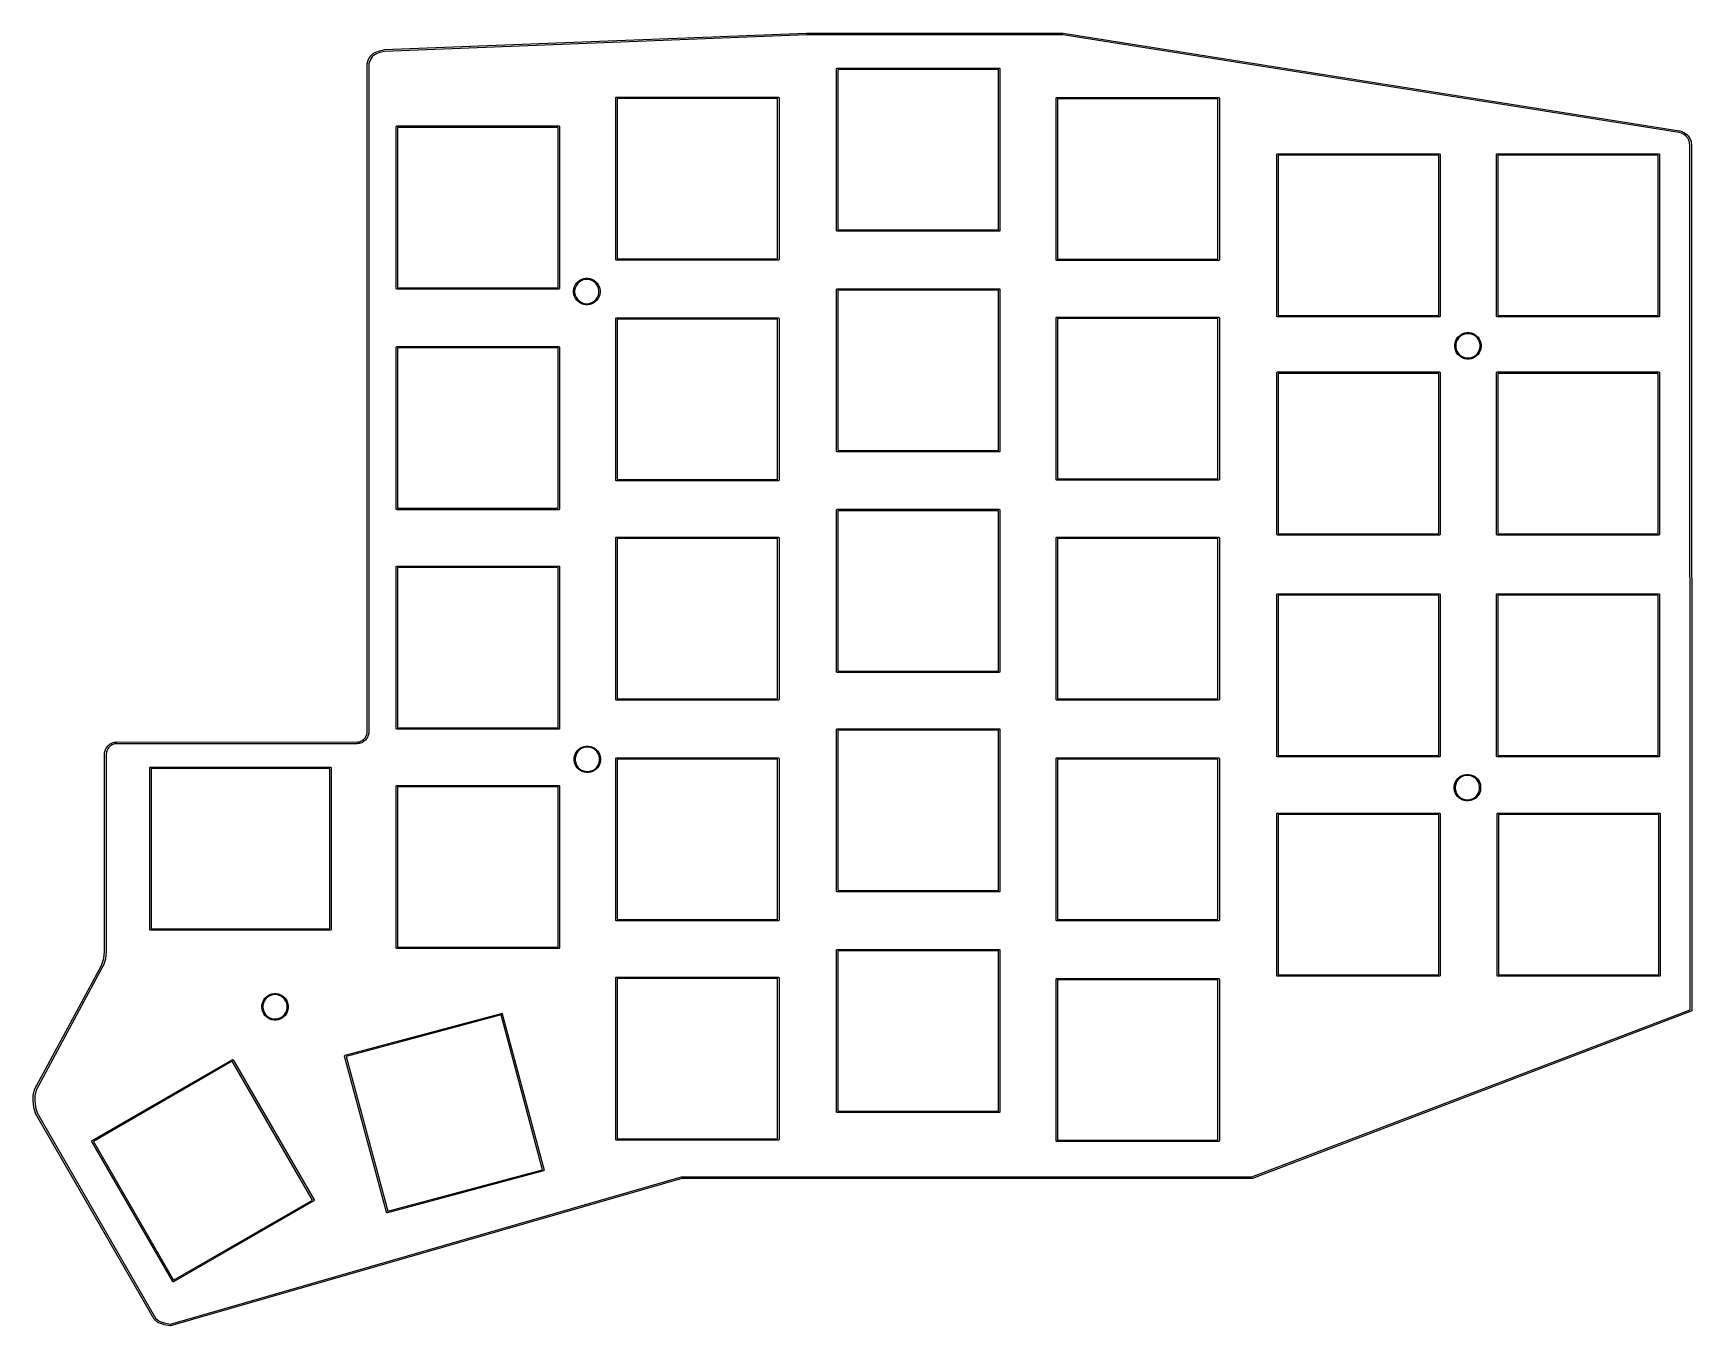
# Model space of a CAD drawing. Extents: x 82 to 226, y -147 to -35.
import ezdxf

# ---------------------------------------------------------------- set-up
doc = ezdxf.new("R2010")
doc.units = 0
doc.layers.add('BLACK', color=7, linetype='CONTINUOUS')

msp = doc.modelspace()

# ---------------------------------------------------------------- linework, layer by layer
at = {"layer": 'BLACK', "linetype": 'CONTINUOUS'}
for p, q in [((112.447073, -36.330447), (148.990008, -34.902967)), ((148.994404, -35.05291), (112.477693, -36.479365)), ((148.990008, -34.902967), (148.991475, -34.903053)), ((148.991475, -34.903053), (148.992936, -34.90291)), ((148.992936, -34.90291), (171.17, -34.90291)), ((171.164088, -35.05291), (148.994404, -35.05291)), ((224.508707, -43.517708), (171.164088, -35.05291)), ((171.17, -34.90291), (171.175873, -34.903488)), ((171.175873, -34.903488), (171.181754, -34.903837)), ((171.181754, -34.903837), (224.535677, -43.370112)), ((110.977965, -37.53412), (111.077965, -37.18912)), ((111.077965, -37.18912), (111.080303, -37.183271)), ((111.080303, -37.183271), (111.080679, -37.181371)), ((111.080679, -37.181371), (111.082213, -37.178493)), ((111.082213, -37.178493), (111.083423, -37.175467)), ((111.083423, -37.175467), (111.084632, -37.173955)), ((111.084632, -37.173955), (111.087596, -37.168397)), ((111.087596, -37.168397), (111.287596, -36.868398)), ((111.218815, -37.241985), (111.124999, -37.56565)), ((111.408286, -36.95778), (111.218815, -37.241985)), ((111.287596, -36.868398), (111.287629, -36.868356)), ((111.287629, -36.868356), (111.28764, -36.868332)), ((111.28764, -36.868332), (111.292324, -36.862624)), ((111.292324, -36.862624), (111.296912, -36.857022)), ((111.296912, -36.857022), (111.296933, -36.857007)), ((111.296933, -36.857007), (111.296967, -36.856967)), ((111.296967, -36.856967), (111.496967, -36.656967)), ((111.594427, -36.771639), (111.408286, -36.95778)), ((111.496967, -36.656967), (111.502716, -36.652248)), ((111.502716, -36.652248), (111.504016, -36.65075)), ((111.504016, -36.65075), (111.506274, -36.649328)), ((111.506274, -36.649328), (111.508333, -36.647639)), ((111.508333, -36.647639), (111.510162, -36.646881)), ((111.510162, -36.646881), (111.516459, -36.642918)), ((111.516459, -36.642918), (111.716459, -36.542918)), ((111.778775, -36.679465), (111.594427, -36.771639)), ((111.716459, -36.542918), (111.721428, -36.541016)), ((111.721428, -36.541016), (111.726283, -36.538849)), ((111.726283, -36.538849), (112.026283, -36.438849)), ((112.070977, -36.582064), (111.778775, -36.679465)), ((112.026283, -36.438849), (112.02909, -36.43821)), ((112.02909, -36.43821), (112.03181, -36.437239)), ((112.03181, -36.437239), (112.408227, -36.343134)), ((112.468191, -36.482761), (112.070977, -36.582064)), ((112.408227, -36.343134), (112.408332, -36.34303)), ((112.408332, -36.34303), (112.420522, -36.33798)), ((112.420522, -36.33798), (112.432508, -36.332458)), ((112.432508, -36.332458), (112.434527, -36.332179)), ((112.434527, -36.332179), (112.435368, -36.331831)), ((112.435368, -36.331831), (112.437049, -36.331831)), ((112.437049, -36.331831), (112.447073, -36.330447)), ((112.477693, -36.479365), (112.468191, -36.482761)), ((110.974992, -95.350944), (110.975, -37.555)), ((110.975, -37.555), (110.975465, -37.550277)), ((110.975276, -37.548575), (110.976034, -37.544499)), ((110.975465, -37.550277), (110.975276, -37.548575)), ((110.976034, -37.544499), (110.976441, -37.540368)), ((110.976441, -37.540368), (110.977097, -37.538782)), ((110.977097, -37.538782), (110.977965, -37.53412)), ((111.124999, -37.56565), (111.124992, -95.351259)), ((151.59, -38), (151.594567, -37.977039)), ((151.59, -52), (151.59, -38)), ((151.594567, -37.977039), (151.627039, -37.944567)), ((151.627039, -37.944567), (151.65, -37.94)), ((151.65, -37.94), (165.65, -37.94)), ((151.71, -38.06), (151.71, -51.94)), ((165.59, -38.06), (151.71, -38.06)), ((165.59, -51.94), (165.59, -38.06)), ((165.65, -37.94), (165.672961, -37.944567)), ((165.672961, -37.944567), (165.705433, -37.977039)), ((165.705433, -37.977039), (165.71, -38)), ((165.71, -38), (165.71, -52)), ((132.489985, -40.5), (132.494552, -40.477039)), ((132.489985, -54.5), (132.489985, -40.5)), ((132.494552, -40.477039), (132.527024, -40.444567)), ((132.527024, -40.444567), (132.549985, -40.44)), ((132.549985, -40.44), (146.549985, -40.44)), ((132.609985, -40.56), (132.609985, -54.44)), ((146.489985, -40.56), (132.609985, -40.56)), ((146.489985, -54.44), (146.489985, -40.56)), ((146.549985, -40.44), (146.572946, -40.444567)), ((146.572946, -40.444567), (146.605418, -40.477039)), ((146.605418, -40.477039), (146.609985, -40.5)), ((146.609985, -40.5), (146.609985, -54.5)), ((170.589985, -40.54), (170.594552, -40.517039)), ((170.589985, -54.54), (170.589985, -40.54)), ((170.594552, -40.517039), (170.627024, -40.484567)), ((170.627024, -40.484567), (170.649985, -40.48)), ((170.649985, -40.48), (184.649985, -40.48)), ((170.709985, -40.6), (170.709985, -54.48)), ((184.589985, -40.6), (170.709985, -40.6)), ((184.589985, -54.48), (184.589985, -40.6)), ((184.649985, -40.48), (184.672946, -40.484567)), ((184.672946, -40.484567), (184.705418, -40.517039)), ((184.705418, -40.517039), (184.709985, -40.54)), ((184.709985, -40.54), (184.709985, -54.54)), ((113.49, -43), (113.494567, -42.977039)), ((113.49, -57), (113.49, -43)), ((113.494567, -42.977039), (113.527039, -42.944567)), ((113.527039, -42.944567), (113.55, -42.94)), ((113.55, -42.94), (127.55, -42.94)), ((127.55, -42.94), (127.572961, -42.944567)), ((127.572961, -42.944567), (127.605433, -42.977039)), ((127.605433, -42.977039), (127.61, -43)), ((127.61, -43), (127.61, -57)), ((113.61, -43.06), (113.61, -56.94)), ((127.49, -43.06), (113.61, -43.06)), ((127.49, -56.94), (127.49, -43.06)), ((224.696117, -43.565688), (224.508707, -43.517708)), ((224.535677, -43.370112), (224.539059, -43.370995)), ((224.539059, -43.370995), (224.542524, -43.371528)), ((224.542524, -43.371528), (224.744194, -43.423158)), ((224.696368, -43.565834), (224.696117, -43.565688)), ((224.867025, -43.644059), (224.696368, -43.565834)), ((224.744194, -43.423158), (224.758011, -43.428183)), ((224.758011, -43.428183), (224.760854, -43.430315)), ((224.760854, -43.430315), (224.7642, -43.431515)), ((224.7642, -43.431515), (224.765617, -43.432568)), ((224.765617, -43.432568), (224.943631, -43.514166)), ((224.867643, -43.644584), (224.867025, -43.644059)), ((225.030611, -43.757483), (224.867643, -43.644584)), ((224.943631, -43.514166), (224.956332, -43.521573)), ((224.956332, -43.521573), (224.958224, -43.52361)), ((224.958224, -43.52361), (224.960663, -43.524953)), ((224.960663, -43.524953), (224.963527, -43.528531)), ((224.963527, -43.528531), (225.117813, -43.635416)), ((225.168141, -43.893346), (225.030611, -43.757483)), ((225.117813, -43.635416), (225.118466, -43.635971)), ((225.118466, -43.635971), (225.119203, -43.636403)), ((225.119203, -43.636403), (225.12325, -43.639345)), ((225.12325, -43.639345), (225.127466, -43.643093)), ((225.127466, -43.643093), (225.131859, -43.646654)), ((225.131859, -43.646654), (225.265579, -43.778752)), ((225.170009, -43.89486), (225.168141, -43.893346)), ((225.264604, -44.027654), (225.170009, -43.89486)), ((225.26903, -44.039874), (225.264604, -44.027654)), ((225.265579, -43.778752), (225.270315, -43.781339)), ((225.269063, -44.040004), (225.26903, -44.039874)), ((225.26909, -44.040041), (225.269063, -44.040004)), ((225.269125, -44.040136), (225.26909, -44.040041)), ((225.352076, -44.213781), (225.269125, -44.040136)), ((225.270315, -43.781339), (225.271728, -43.783093)), ((225.271728, -43.783093), (225.273643, -43.784291)), ((225.273643, -43.784291), (225.283306, -43.795373)), ((225.283306, -43.795373), (225.398866, -43.957598)), ((225.398245, -44.380962), (225.352076, -44.213781)), ((225.398001, -44.388558), (225.398196, -44.387121)), ((225.39818, -44.389238), (225.398001, -44.388558)), ((225.398168, -44.390754), (225.39818, -44.389238)), ((225.416664, -44.595296), (225.398168, -44.390754)), ((225.398196, -44.387121), (225.398245, -44.380962)), ((225.398866, -43.957598), (225.404827, -43.96799)), ((225.404827, -43.96799), (225.405517, -43.968916)), ((225.405517, -43.968916), (225.405641, -43.969408)), ((225.405641, -43.969408), (225.406182, -43.970351)), ((225.406182, -43.970351), (225.409291, -43.983862)), ((225.409291, -43.983862), (225.410202, -43.987467)), ((225.410202, -43.987467), (225.490875, -44.156343)), ((225.490875, -44.156343), (225.495881, -44.170167)), ((225.495881, -44.170167), (225.495936, -44.171214)), ((225.495936, -44.171214), (225.496632, -44.173734)), ((225.496632, -44.173734), (225.496759, -44.17404)), ((225.496759, -44.17404), (225.496759, -44.174192)), ((225.496759, -44.174192), (225.549344, -44.364606)), ((225.549344, -44.364606), (225.55185, -44.379094)), ((225.549994, -44.394071), (225.549465, -44.39834)), ((225.549465, -44.39834), (225.566358, -44.585147)), ((225.551912, -44.380013), (225.549994, -44.394071)), ((225.55185, -44.379094), (225.551792, -44.379558)), ((225.551792, -44.379558), (225.551912, -44.380013)), ((189.69, -45.4), (189.694567, -45.377039)), ((189.69, -59.4), (189.69, -45.4)), ((189.694567, -45.377039), (189.727039, -45.344567)), ((189.727039, -45.344567), (189.75, -45.34)), ((189.75, -45.34), (203.75, -45.34)), ((189.81, -45.46), (189.81, -59.34)), ((203.69, -45.46), (189.81, -45.46)), ((203.69, -59.34), (203.69, -45.46)), ((203.75, -45.34), (203.772961, -45.344567)), ((203.772961, -45.344567), (203.805433, -45.377039)), ((203.805433, -45.377039), (203.81, -45.4)), ((203.81, -45.4), (203.81, -59.4)), ((208.689985, -45.4), (208.694552, -45.377039)), ((208.689985, -59.4), (208.689985, -45.4)), ((208.694552, -45.377039), (208.727024, -45.344567)), ((208.727024, -45.344567), (208.749985, -45.34)), ((208.749985, -45.34), (222.749985, -45.34)), ((208.809985, -45.46), (208.809985, -59.34)), ((222.689985, -45.46), (208.809985, -45.46)), ((222.689985, -59.34), (222.689985, -45.46)), ((222.749985, -45.34), (222.772946, -45.344567)), ((222.772946, -45.344567), (222.805418, -45.377039)), ((222.805418, -45.377039), (222.809985, -45.4)), ((222.809985, -45.4), (222.809985, -59.4)), ((225.443644, -119.458352), (225.416664, -44.595296)), ((225.566358, -44.585147), (225.566331, -44.588517)), ((225.566331, -44.588517), (225.566663, -44.591875)), ((225.566663, -44.591875), (225.593663, -119.509973)), ((151.594567, -52.022961), (151.59, -52)), ((151.627039, -52.055433), (151.594567, -52.022961)), ((151.65, -52.06), (151.627039, -52.055433)), ((165.65, -52.06), (151.65, -52.06)), ((151.71, -51.94), (165.59, -51.94)), ((165.672961, -52.055433), (165.65, -52.06)), ((165.705433, -52.022961), (165.672961, -52.055433)), ((165.71, -52), (165.705433, -52.022961)), ((132.494552, -54.522961), (132.489985, -54.5)), ((132.527024, -54.555433), (132.494552, -54.522961)), ((132.609985, -54.44), (146.489985, -54.44)), ((146.605418, -54.522961), (146.572946, -54.555433)), ((146.609985, -54.5), (146.605418, -54.522961)), ((170.709985, -54.48), (184.589985, -54.48)), ((132.549985, -54.56), (132.527024, -54.555433)), ((146.549985, -54.56), (132.549985, -54.56)), ((146.572946, -54.555433), (146.549985, -54.56)), ((170.594552, -54.562961), (170.589985, -54.54)), ((170.627024, -54.595433), (170.594552, -54.562961)), ((170.649985, -54.6), (170.627024, -54.595433)), ((184.649985, -54.6), (170.649985, -54.6)), ((184.672946, -54.595433), (184.649985, -54.6)), ((184.705418, -54.562961), (184.672946, -54.595433)), ((184.709985, -54.54), (184.705418, -54.562961)), ((113.494567, -57.022961), (113.49, -57)), ((113.527039, -57.055433), (113.494567, -57.022961)), ((113.55, -57.06), (113.527039, -57.055433)), ((127.55, -57.06), (113.55, -57.06)), ((113.61, -56.94), (127.49, -56.94)), ((127.572961, -57.055433), (127.55, -57.06)), ((127.605433, -57.022961), (127.572961, -57.055433)), ((127.61, -57), (127.605433, -57.022961)), ((128.828545, -57.184772), (128.830634, -57.171584)), ((128.828545, -57.365228), (128.828545, -57.184772)), ((128.856775, -57.543462), (128.828545, -57.365228)), ((128.830634, -57.171584), (128.856775, -57.006538)), ((128.856775, -57.006538), (128.912539, -56.834914)), ((128.912539, -56.834914), (128.994464, -56.674127)), ((128.96535, -56.968726), (128.925, -57.171584)), ((128.925, -57.171584), (128.925, -57.378416)), ((128.925, -57.378416), (128.96535, -57.581274)), ((129.044502, -56.777638), (128.96535, -56.968726)), ((128.994464, -56.674127), (129.100533, -56.528135)), ((129.159411, -56.605664), (129.044502, -56.777638)), ((129.100533, -56.528135), (129.228135, -56.400533)), ((129.305664, -56.459411), (129.159411, -56.605664)), ((129.228135, -56.400533), (129.374127, -56.294464)), ((129.477638, -56.344502), (129.305664, -56.459411)), ((129.374127, -56.294464), (129.534914, -56.212539)), ((129.668726, -56.26535), (129.477638, -56.344502)), ((129.534914, -56.212539), (129.706538, -56.156775)), ((129.871584, -56.225), (129.668726, -56.26535)), ((129.706538, -56.156775), (129.884772, -56.128545)), ((130.078416, -56.225), (129.871584, -56.225)), ((129.884772, -56.128545), (130.065228, -56.128545)), ((130.065228, -56.128545), (130.243462, -56.156775)), ((130.281274, -56.26535), (130.078416, -56.225)), ((130.243462, -56.156775), (130.415086, -56.212539)), ((130.472362, -56.344502), (130.281274, -56.26535)), ((130.415086, -56.212539), (130.575873, -56.294464)), ((130.644336, -56.459411), (130.472362, -56.344502)), ((130.575873, -56.294464), (130.721865, -56.400533)), ((130.790589, -56.605664), (130.644336, -56.459411)), ((130.721865, -56.400533), (130.849467, -56.528135)), ((130.905498, -56.777638), (130.790589, -56.605664)), ((130.849467, -56.528135), (130.955536, -56.674127)), ((130.98465, -56.968726), (130.905498, -56.777638)), ((130.955536, -56.674127), (131.037461, -56.834914)), ((131.025, -57.171584), (130.98465, -56.968726)), ((130.98465, -57.581274), (131.025, -57.378416)), ((131.025, -57.378416), (131.025, -57.171584)), ((131.037461, -56.834914), (131.093225, -57.006538)), ((131.093225, -57.006538), (131.121455, -57.184772)), ((131.121455, -57.365228), (131.093225, -57.543462)), ((131.121455, -57.184772), (131.121455, -57.365228)), ((151.589985, -57.09), (151.594552, -57.067039)), ((151.589985, -71.09), (151.589985, -57.09)), ((151.594552, -57.067039), (151.627024, -57.034567)), ((151.627024, -57.034567), (151.649985, -57.03)), ((151.649985, -57.03), (165.649985, -57.03)), ((151.709985, -57.15), (151.709985, -71.03)), ((165.589985, -57.15), (151.709985, -57.15)), ((165.589985, -71.03), (165.589985, -57.15)), ((165.649985, -57.03), (165.672946, -57.034567)), ((165.672946, -57.034567), (165.705418, -57.067039)), ((165.705418, -57.067039), (165.709985, -57.09)), ((165.709985, -57.09), (165.709985, -71.09)), ((128.912539, -57.715086), (128.856775, -57.543462)), ((128.994464, -57.875873), (128.912539, -57.715086)), ((128.96535, -57.581274), (129.044502, -57.772362)), ((129.100533, -58.021865), (128.994464, -57.875873)), ((129.044502, -57.772362), (129.159411, -57.944336)), ((129.228135, -58.149467), (129.100533, -58.021865)), ((129.159411, -57.944336), (129.305664, -58.090589)), ((129.374127, -58.255536), (129.228135, -58.149467)), ((129.305664, -58.090589), (129.477638, -58.205498)), ((129.534914, -58.337461), (129.374127, -58.255536)), ((129.477638, -58.205498), (129.668726, -58.28465)), ((129.706538, -58.393225), (129.534914, -58.337461)), ((129.668726, -58.28465), (129.871584, -58.325)), ((129.884772, -58.421455), (129.706538, -58.393225)), ((129.871584, -58.325), (130.078416, -58.325)), ((130.065228, -58.421455), (129.884772, -58.421455)), ((130.243462, -58.393225), (130.065228, -58.421455)), ((130.078416, -58.325), (130.281274, -58.28465)), ((130.415086, -58.337461), (130.243462, -58.393225)), ((130.281274, -58.28465), (130.472362, -58.205498)), ((130.575873, -58.255536), (130.415086, -58.337461)), ((130.472362, -58.205498), (130.644336, -58.090589)), ((130.721865, -58.149467), (130.575873, -58.255536)), ((130.644336, -58.090589), (130.790589, -57.944336)), ((130.849467, -58.021865), (130.721865, -58.149467)), ((130.790589, -57.944336), (130.905498, -57.772362)), ((130.955536, -57.875873), (130.849467, -58.021865)), ((130.905498, -57.772362), (130.98465, -57.581274)), ((131.037461, -57.715086), (130.955536, -57.875873)), ((131.093225, -57.543462), (131.037461, -57.715086)), ((132.489985, -59.6), (132.494552, -59.577039)), ((132.489985, -73.6), (132.489985, -59.6)), ((132.494552, -59.577039), (132.527024, -59.544567)), ((132.527024, -59.544567), (132.549985, -59.54)), ((132.549985, -59.54), (146.549985, -59.54)), ((132.609985, -59.66), (132.609985, -73.54)), ((146.489985, -59.66), (132.609985, -59.66)), ((146.489985, -73.54), (146.489985, -59.66)), ((146.549985, -59.54), (146.572946, -59.544567)), ((146.572946, -59.544567), (146.605418, -59.577039)), ((146.605418, -59.577039), (146.609985, -59.6)), ((146.609985, -59.6), (146.609985, -73.6)), ((170.589985, -59.54), (170.594552, -59.517039)), ((170.589985, -73.54), (170.589985, -59.54)), ((170.594552, -59.517039), (170.627024, -59.484567)), ((170.627024, -59.484567), (170.649985, -59.48)), ((170.649985, -59.48), (184.649985, -59.48)), ((170.709985, -59.6), (170.709985, -73.48)), ((184.589985, -59.6), (170.709985, -59.6)), ((184.589985, -73.48), (184.589985, -59.6)), ((184.649985, -59.48), (184.672946, -59.484567)), ((184.672946, -59.484567), (184.705418, -59.517039)), ((184.705418, -59.517039), (184.709985, -59.54)), ((184.709985, -59.54), (184.709985, -73.54)), ((189.694567, -59.422961), (189.69, -59.4)), ((189.727039, -59.455433), (189.694567, -59.422961)), ((189.75, -59.46), (189.727039, -59.455433)), ((203.75, -59.46), (189.75, -59.46)), ((189.81, -59.34), (203.69, -59.34)), ((203.772961, -59.455433), (203.75, -59.46)), ((203.805433, -59.422961), (203.772961, -59.455433)), ((203.81, -59.4), (203.805433, -59.422961)), ((208.694552, -59.422961), (208.689985, -59.4)), ((208.727024, -59.455433), (208.694552, -59.422961)), ((208.749985, -59.46), (208.727024, -59.455433)), ((222.749985, -59.46), (208.749985, -59.46)), ((208.809985, -59.34), (222.689985, -59.34)), ((222.772946, -59.455433), (222.749985, -59.46)), ((222.805418, -59.422961), (222.772946, -59.455433)), ((222.809985, -59.4), (222.805418, -59.422961)), ((205.080634, -61.871584), (205.106775, -61.706538)), ((205.106775, -61.706538), (205.162539, -61.534914)), ((205.162539, -61.534914), (205.244464, -61.374127)), ((205.21535, -61.668726), (205.175, -61.871584)), ((205.294502, -61.477638), (205.21535, -61.668726)), ((205.244464, -61.374127), (205.350533, -61.228135)), ((205.409411, -61.305664), (205.294502, -61.477638)), ((205.350533, -61.228135), (205.478135, -61.100533)), ((205.555664, -61.159411), (205.409411, -61.305664)), ((205.478135, -61.100533), (205.624127, -60.994464)), ((205.727638, -61.044502), (205.555664, -61.159411)), ((205.624127, -60.994464), (205.784914, -60.912539)), ((205.918726, -60.96535), (205.727638, -61.044502)), ((205.784914, -60.912539), (205.956538, -60.856775)), ((206.121584, -60.925), (205.918726, -60.96535)), ((205.956538, -60.856775), (206.134772, -60.828545)), ((206.328416, -60.925), (206.121584, -60.925)), ((206.134772, -60.828545), (206.315228, -60.828545)), ((206.315228, -60.828545), (206.493462, -60.856775)), ((206.531274, -60.96535), (206.328416, -60.925)), ((206.493462, -60.856775), (206.665086, -60.912539)), ((206.722362, -61.044502), (206.531274, -60.96535)), ((206.665086, -60.912539), (206.825873, -60.994464)), ((206.894336, -61.159411), (206.722362, -61.044502)), ((206.825873, -60.994464), (206.971865, -61.100533)), ((207.040589, -61.305664), (206.894336, -61.159411)), ((206.971865, -61.100533), (207.099467, -61.228135)), ((207.155498, -61.477638), (207.040589, -61.305664)), ((207.099467, -61.228135), (207.205536, -61.374127)), ((207.23465, -61.668726), (207.155498, -61.477638)), ((207.205536, -61.374127), (207.287461, -61.534914)), ((207.275, -61.871584), (207.23465, -61.668726)), ((207.287461, -61.534914), (207.343225, -61.706538)), ((207.343225, -61.706538), (207.371455, -61.884772)), ((113.489985, -62.1), (113.494552, -62.077039)), ((113.489985, -76.1), (113.489985, -62.1)), ((113.494552, -62.077039), (113.527024, -62.044567)), ((113.527024, -62.044567), (113.549985, -62.04)), ((113.549985, -62.04), (127.549985, -62.04)), ((113.609985, -62.16), (113.609985, -76.04)), ((127.489985, -62.16), (113.609985, -62.16)), ((127.489985, -76.04), (127.489985, -62.16)), ((127.549985, -62.04), (127.572946, -62.044567)), ((127.572946, -62.044567), (127.605418, -62.077039)), ((127.605418, -62.077039), (127.609985, -62.1)), ((127.609985, -62.1), (127.609985, -76.1)), ((205.078545, -61.884772), (205.080634, -61.871584)), ((205.078545, -62.065228), (205.078545, -61.884772)), ((205.106775, -62.243462), (205.078545, -62.065228)), ((205.162539, -62.415086), (205.106775, -62.243462)), ((205.244464, -62.575873), (205.162539, -62.415086)), ((205.175, -61.871584), (205.175, -62.078416)), ((205.175, -62.078416), (205.21535, -62.281274)), ((205.21535, -62.281274), (205.294502, -62.472362)), ((205.350533, -62.721865), (205.244464, -62.575873)), ((205.294502, -62.472362), (205.409411, -62.644336)), ((205.478135, -62.849467), (205.350533, -62.721865)), ((205.409411, -62.644336), (205.555664, -62.790589)), ((205.624127, -62.955536), (205.478135, -62.849467)), ((205.555664, -62.790589), (205.727638, -62.905498)), ((205.784914, -63.037461), (205.624127, -62.955536)), ((205.727638, -62.905498), (205.918726, -62.98465)), ((205.956538, -63.093225), (205.784914, -63.037461)), ((205.918726, -62.98465), (206.121584, -63.025)), ((206.134772, -63.121455), (205.956538, -63.093225)), ((206.121584, -63.025), (206.328416, -63.025)), ((206.315228, -63.121455), (206.134772, -63.121455)), ((206.493462, -63.093225), (206.315228, -63.121455)), ((206.328416, -63.025), (206.531274, -62.98465)), ((206.665086, -63.037461), (206.493462, -63.093225)), ((206.531274, -62.98465), (206.722362, -62.905498)), ((206.825873, -62.955536), (206.665086, -63.037461)), ((206.722362, -62.905498), (206.894336, -62.790589)), ((206.971865, -62.849467), (206.825873, -62.955536)), ((206.894336, -62.790589), (207.040589, -62.644336)), ((207.099467, -62.721865), (206.971865, -62.849467)), ((207.040589, -62.644336), (207.155498, -62.472362)), ((207.205536, -62.575873), (207.099467, -62.721865)), ((207.155498, -62.472362), (207.23465, -62.281274)), ((207.287461, -62.415086), (207.205536, -62.575873)), ((207.23465, -62.281274), (207.275, -62.078416)), ((207.275, -62.078416), (207.275, -61.871584)), ((207.343225, -62.243462), (207.287461, -62.415086)), ((207.371455, -62.065228), (207.343225, -62.243462)), ((207.371455, -61.884772), (207.371455, -62.065228)), ((189.69, -64.3), (189.694567, -64.277039)), ((189.69, -78.3), (189.69, -64.3)), ((189.694567, -64.277039), (189.727039, -64.244567)), ((189.727039, -64.244567), (189.75, -64.24)), ((189.75, -64.24), (203.75, -64.24)), ((189.81, -64.36), (189.81, -78.24)), ((203.69, -64.36), (189.81, -64.36)), ((203.69, -78.24), (203.69, -64.36)), ((203.75, -64.24), (203.772961, -64.244567)), ((203.772961, -64.244567), (203.805433, -64.277039)), ((203.805433, -64.277039), (203.81, -64.3)), ((203.81, -64.3), (203.81, -78.3)), ((208.689985, -64.3), (208.694552, -64.277039)), ((208.689985, -78.3), (208.689985, -64.3)), ((208.694552, -64.277039), (208.727024, -64.244567)), ((208.727024, -64.244567), (208.749985, -64.24)), ((208.749985, -64.24), (222.749985, -64.24)), ((208.809985, -64.36), (208.809985, -78.24)), ((222.689985, -64.36), (208.809985, -64.36)), ((222.689985, -78.24), (222.689985, -64.36)), ((222.749985, -64.24), (222.772946, -64.244567)), ((222.772946, -64.244567), (222.805418, -64.277039)), ((222.805418, -64.277039), (222.809985, -64.3)), ((222.809985, -64.3), (222.809985, -78.3)), ((151.594552, -71.112961), (151.589985, -71.09)), ((151.627024, -71.145433), (151.594552, -71.112961)), ((151.649985, -71.15), (151.627024, -71.145433)), ((165.649985, -71.15), (151.649985, -71.15)), ((151.709985, -71.03), (165.589985, -71.03)), ((165.672946, -71.145433), (165.649985, -71.15)), ((165.705418, -71.112961), (165.672946, -71.145433)), ((165.709985, -71.09), (165.705418, -71.112961)), ((132.494552, -73.622961), (132.489985, -73.6)), ((132.527024, -73.655433), (132.494552, -73.622961)), ((132.549985, -73.66), (132.527024, -73.655433)), ((146.549985, -73.66), (132.549985, -73.66)), ((132.609985, -73.54), (146.489985, -73.54)), ((146.572946, -73.655433), (146.549985, -73.66)), ((146.605418, -73.622961), (146.572946, -73.655433)), ((146.609985, -73.6), (146.605418, -73.622961)), ((170.594552, -73.562961), (170.589985, -73.54)), ((170.627024, -73.595433), (170.594552, -73.562961)), ((170.649985, -73.6), (170.627024, -73.595433)), ((184.649985, -73.6), (170.649985, -73.6)), ((170.709985, -73.48), (184.589985, -73.48)), ((184.672946, -73.595433), (184.649985, -73.6)), ((184.705418, -73.562961), (184.672946, -73.595433)), ((184.709985, -73.54), (184.705418, -73.562961)), ((113.609985, -76.04), (127.489985, -76.04)), ((113.494552, -76.122961), (113.489985, -76.1)), ((113.527024, -76.155433), (113.494552, -76.122961)), ((113.549985, -76.16), (113.527024, -76.155433)), ((127.549985, -76.16), (113.549985, -76.16)), ((127.572946, -76.155433), (127.549985, -76.16)), ((127.605418, -76.122961), (127.572946, -76.155433)), ((127.609985, -76.1), (127.605418, -76.122961)), ((151.59, -76.19), (151.594567, -76.167039)), ((151.59, -90.19), (151.59, -76.19)), ((151.594567, -76.167039), (151.627039, -76.134567)), ((151.627039, -76.134567), (151.65, -76.13)), ((151.65, -76.13), (165.65, -76.13)), ((151.71, -76.25), (151.71, -90.13)), ((165.59, -76.25), (151.71, -76.25)), ((165.59, -90.13), (165.59, -76.25)), ((165.65, -76.13), (165.672961, -76.134567)), ((165.672961, -76.134567), (165.705433, -76.167039)), ((165.705433, -76.167039), (165.71, -76.19)), ((165.71, -76.19), (165.71, -90.19)), ((132.489985, -78.6), (132.494552, -78.577039)), ((132.489985, -92.6), (132.489985, -78.6)), ((132.494552, -78.577039), (132.527024, -78.544567)), ((132.527024, -78.544567), (132.549985, -78.54)), ((132.549985, -78.54), (146.549985, -78.54)), ((132.609985, -78.66), (132.609985, -92.54)), ((146.489985, -78.66), (132.609985, -78.66)), ((146.489985, -92.54), (146.489985, -78.66)), ((146.549985, -78.54), (146.572946, -78.544567)), ((146.572946, -78.544567), (146.605418, -78.577039)), ((146.605418, -78.577039), (146.609985, -78.6)), ((146.609985, -78.6), (146.609985, -92.6)), ((170.589985, -78.6), (170.594552, -78.577039)), ((170.589985, -92.6), (170.589985, -78.6)), ((170.594552, -78.577039), (170.627024, -78.544567)), ((170.627024, -78.544567), (170.649985, -78.54)), ((170.649985, -78.54), (184.649985, -78.54)), ((170.709985, -78.66), (170.709985, -92.54)), ((184.589985, -78.66), (170.709985, -78.66)), ((184.589985, -92.54), (184.589985, -78.66)), ((184.649985, -78.54), (184.672946, -78.544567)), ((184.672946, -78.544567), (184.705418, -78.577039)), ((184.705418, -78.577039), (184.709985, -78.6)), ((184.709985, -78.6), (184.709985, -92.6)), ((189.694567, -78.322961), (189.69, -78.3)), ((189.727039, -78.355433), (189.694567, -78.322961)), ((189.75, -78.36), (189.727039, -78.355433)), ((203.75, -78.36), (189.75, -78.36)), ((189.81, -78.24), (203.69, -78.24)), ((203.772961, -78.355433), (203.75, -78.36)), ((203.805433, -78.322961), (203.772961, -78.355433)), ((203.81, -78.3), (203.805433, -78.322961)), ((208.694552, -78.322961), (208.689985, -78.3)), ((208.727024, -78.355433), (208.694552, -78.322961)), ((208.749985, -78.36), (208.727024, -78.355433)), ((222.749985, -78.36), (208.749985, -78.36)), ((208.809985, -78.24), (222.689985, -78.24)), ((222.772946, -78.355433), (222.749985, -78.36)), ((222.805418, -78.322961), (222.772946, -78.355433)), ((222.809985, -78.3), (222.805418, -78.322961)), ((113.49, -81.1), (113.494567, -81.077039)), ((113.49, -95.1), (113.49, -81.1)), ((113.494567, -81.077039), (113.527039, -81.044567)), ((113.527039, -81.044567), (113.55, -81.04)), ((113.55, -81.04), (127.55, -81.04)), ((113.61, -81.16), (113.61, -95.04)), ((127.49, -81.16), (113.61, -81.16)), ((127.49, -95.04), (127.49, -81.16)), ((127.55, -81.04), (127.572961, -81.044567)), ((127.572961, -81.044567), (127.605433, -81.077039)), ((127.605433, -81.077039), (127.61, -81.1)), ((127.61, -81.1), (127.61, -95.1)), ((189.69, -83.5), (189.694567, -83.477039)), ((189.69, -97.5), (189.69, -83.5)), ((189.694567, -83.477039), (189.727039, -83.444567)), ((189.727039, -83.444567), (189.75, -83.44)), ((189.75, -83.44), (203.75, -83.44)), ((189.81, -83.56), (189.81, -97.44)), ((203.69, -83.56), (189.81, -83.56)), ((203.69, -97.44), (203.69, -83.56)), ((203.75, -83.44), (203.772961, -83.444567)), ((203.772961, -83.444567), (203.805433, -83.477039)), ((203.805433, -83.477039), (203.81, -83.5)), ((203.81, -83.5), (203.81, -97.5)), ((208.689985, -83.5), (208.694552, -83.477039)), ((208.689985, -97.5), (208.689985, -83.5)), ((208.694552, -83.477039), (208.727024, -83.444567)), ((208.727024, -83.444567), (208.749985, -83.44)), ((208.749985, -83.44), (222.749985, -83.44)), ((208.809985, -83.56), (208.809985, -97.44)), ((222.689985, -83.56), (208.809985, -83.56)), ((222.689985, -97.44), (222.689985, -83.56)), ((222.749985, -83.44), (222.772946, -83.444567)), ((222.772946, -83.444567), (222.805418, -83.477039)), ((222.805418, -83.477039), (222.809985, -83.5)), ((222.809985, -83.5), (222.809985, -97.5)), ((151.594567, -90.212961), (151.59, -90.19)), ((151.627039, -90.245433), (151.594567, -90.212961)), ((151.65, -90.25), (151.627039, -90.245433)), ((165.65, -90.25), (151.65, -90.25)), ((151.71, -90.13), (165.59, -90.13)), ((165.672961, -90.245433), (165.65, -90.25)), ((165.705433, -90.212961), (165.672961, -90.245433)), ((165.71, -90.19), (165.705433, -90.212961)), ((132.494552, -92.622961), (132.489985, -92.6)), ((132.527024, -92.655433), (132.494552, -92.622961)), ((132.549985, -92.66), (132.527024, -92.655433)), ((146.549985, -92.66), (132.549985, -92.66)), ((132.609985, -92.54), (146.489985, -92.54)), ((146.572946, -92.655433), (146.549985, -92.66)), ((146.605418, -92.622961), (146.572946, -92.655433)), ((146.609985, -92.6), (146.605418, -92.622961)), ((170.594552, -92.622961), (170.589985, -92.6)), ((170.627024, -92.655433), (170.594552, -92.622961)), ((170.649985, -92.66), (170.627024, -92.655433)), ((184.649985, -92.66), (170.649985, -92.66)), ((170.709985, -92.54), (184.589985, -92.54)), ((184.672946, -92.655433), (184.649985, -92.66)), ((184.705418, -92.622961), (184.672946, -92.655433)), ((184.709985, -92.6), (184.705418, -92.622961)), ((110.430837, -96.19846), (110.506737, -96.159893)), ((110.506737, -96.159893), (110.578783, -96.114508)), ((110.578783, -96.114508), (110.64635, -96.062693)), ((110.64635, -96.062693), (110.708862, -96.004895)), ((110.708862, -96.004895), (110.765799, -95.941595)), ((110.813228, -96.11269), (110.745639, -96.175181)), ((110.765799, -95.941595), (110.816682, -95.873326)), ((110.81552, -96.110109), (110.813228, -96.11269)), ((110.818074, -96.107778), (110.81552, -96.110109)), ((110.816682, -95.873326), (110.861077, -95.800664)), ((110.879633, -96.03934), (110.818074, -96.107778)), ((110.861077, -95.800664), (110.898598, -95.724249)), ((110.881679, -96.036558), (110.879633, -96.03934)), ((110.884007, -96.034003), (110.881679, -96.036558)), ((110.939016, -95.960196), (110.884007, -96.034003)), ((110.898598, -95.724249), (110.928946, -95.644684)), ((110.928946, -95.644684), (110.951845, -95.562694)), ((110.940797, -95.95724), (110.939016, -95.960196)), ((110.942881, -95.95448), (110.940797, -95.95724)), ((110.990874, -95.87593), (110.942881, -95.95448)), ((110.951845, -95.562694), (110.967118, -95.478922)), ((110.967118, -95.478922), (110.974664, -95.393685)), ((110.974664, -95.393685), (110.974992, -95.350944)), ((110.992379, -95.872815), (110.990874, -95.87593)), ((110.994196, -95.869883), (110.992379, -95.872815)), ((111.034767, -95.787256), (110.994196, -95.869883)), ((111.035977, -95.784023), (111.034767, -95.787256)), ((111.037521, -95.780928), (111.035977, -95.784023)), ((111.070326, -95.694921), (111.037521, -95.780928)), ((111.071236, -95.691581), (111.070326, -95.694921)), ((111.072485, -95.688368), (111.071236, -95.691581)), ((111.097247, -95.599712), (111.072485, -95.688368)), ((111.097845, -95.596312), (111.097247, -95.599712)), ((111.098796, -95.592988), (111.097845, -95.596312)), ((111.115306, -95.50243), (111.098796, -95.592988)), ((111.115589, -95.498983), (111.115306, -95.50243)), ((111.11623, -95.495591), (111.115589, -95.498983)), ((111.124347, -95.403899), (111.11623, -95.495591)), ((111.124637, -95.397861), (111.124317, -95.400872)), ((111.124317, -95.400872), (111.124347, -95.403899)), ((111.12499, -95.351835), (111.124637, -95.397861)), ((111.124992, -95.351259), (111.124963, -95.351545)), ((111.124963, -95.351545), (111.12499, -95.351835)), ((113.494567, -95.122961), (113.49, -95.1)), ((113.527039, -95.155433), (113.494567, -95.122961)), ((113.55, -95.16), (113.527039, -95.155433)), ((127.55, -95.16), (113.55, -95.16)), ((113.61, -95.04), (127.49, -95.04)), ((127.572961, -95.155433), (127.55, -95.16)), ((127.605433, -95.122961), (127.572961, -95.155433)), ((127.61, -95.1), (127.605433, -95.122961)), ((151.59, -95.19), (151.594567, -95.167039)), ((151.59, -109.19), (151.59, -95.19)), ((151.594567, -95.167039), (151.627039, -95.134567)), ((151.627039, -95.134567), (151.65, -95.13)), ((151.65, -95.13), (165.65, -95.13)), ((151.71, -95.25), (151.71, -109.13)), ((165.59, -95.25), (151.71, -95.25)), ((165.59, -109.13), (165.59, -95.25)), ((165.65, -95.13), (165.672961, -95.134567)), ((165.672961, -95.134567), (165.705433, -95.167039)), ((165.705433, -95.167039), (165.71, -95.19)), ((165.71, -95.19), (165.71, -109.19)), ((88.245, -97.35), (88.245039, -97.349603)), ((88.245, -114.40005), (88.245, -97.35)), ((88.245004, -97.349204), (88.245467, -97.305558)), ((88.245039, -97.349603), (88.245004, -97.349204)), ((88.245467, -97.305558), (88.245779, -97.302695)), ((88.245748, -97.299816), (88.253357, -97.212853)), ((88.245779, -97.302695), (88.245748, -97.299816)), ((88.253357, -97.212853), (88.253962, -97.209626)), ((88.253962, -97.209626), (88.254212, -97.206364)), ((88.254212, -97.206364), (88.269373, -97.120396)), ((88.269373, -97.120396), (88.270254, -97.117242)), ((88.270254, -97.117242), (88.270789, -97.114008)), ((88.270789, -97.114008), (88.293386, -97.029689)), ((88.293386, -97.029689), (88.294539, -97.026624)), ((88.294539, -97.026624), (88.295354, -97.023448)), ((88.295354, -97.023448), (88.325215, -96.941419)), ((88.325215, -96.941419), (88.326634, -96.93846)), ((88.326634, -96.93846), (88.32772, -96.935374)), ((88.32772, -96.935374), (88.364617, -96.85626)), ((88.364617, -96.85626), (88.366283, -96.853444)), ((88.366283, -96.853444), (88.367639, -96.850454)), ((88.367639, -96.850454), (88.411293, -96.774858)), ((88.395428, -97.310027), (88.395, -97.350418)), ((88.395, -97.350418), (88.395, -114.390824)), ((88.402502, -97.229182), (88.395428, -97.310027)), ((88.416522, -97.149679), (88.402502, -97.229182)), ((88.411293, -96.774858), (88.413205, -96.772189)), ((88.413205, -96.772189), (88.41481, -96.76934)), ((88.41481, -96.76934), (88.464887, -96.697837)), ((88.437426, -97.071678), (88.416522, -97.149679)), ((88.465049, -96.995799), (88.437426, -97.071678)), ((88.464887, -96.697837), (88.46702, -96.69535)), ((88.49917, -96.922637), (88.465049, -96.995799)), ((88.46702, -96.69535), (88.468871, -96.692646)), ((88.468871, -96.692646), (88.52499, -96.625781)), ((88.539557, -96.852698), (88.49917, -96.922637)), ((88.52499, -96.625781), (88.52733, -96.623491)), ((88.52733, -96.623491), (88.529411, -96.620957)), ((88.529411, -96.620957), (88.591145, -96.559237)), ((88.585871, -96.786568), (88.539557, -96.852698)), ((88.637783, -96.724716), (88.585871, -96.786568)), ((88.591145, -96.559237), (88.593679, -96.557157)), ((88.593679, -96.557157), (88.595971, -96.554816)), ((88.595971, -96.554816), (88.66285, -96.498713)), ((88.694883, -96.66763), (88.637783, -96.724716)), ((88.66285, -96.498713), (88.665554, -96.496863)), ((88.665554, -96.496863), (88.668042, -96.49473)), ((88.668042, -96.49473), (88.739557, -96.44467)), ((88.75674, -96.615739), (88.694883, -96.66763)), ((88.739557, -96.44467), (88.742411, -96.443063)), ((88.742411, -96.443063), (88.745076, -96.441155)), ((88.745076, -96.441155), (88.820682, -96.39752)), ((88.82289, -96.569434), (88.75674, -96.615739)), ((88.820682, -96.39752), (88.823665, -96.396168)), ((88.892817, -96.529076), (88.82289, -96.569434)), ((88.823665, -96.396168), (88.826487, -96.394499)), ((88.826487, -96.394499), (88.905611, -96.35762)), ((88.966006, -96.494963), (88.892817, -96.529076)), ((88.905611, -96.35762), (88.908701, -96.356533)), ((88.908701, -96.356533), (88.911657, -96.355117)), ((88.911657, -96.355117), (88.993693, -96.325276)), ((89.041896, -96.467357), (88.966006, -96.494963)), ((88.993693, -96.325276), (88.99687, -96.324462)), ((88.99687, -96.324462), (88.999934, -96.32331)), ((88.999934, -96.32331), (89.084258, -96.300733)), ((89.119888, -96.446475), (89.041896, -96.467357)), ((89.084258, -96.300733), (89.087491, -96.300199)), ((89.087491, -96.300199), (89.090647, -96.299318)), ((89.090647, -96.299318), (89.176619, -96.284178)), ((89.199406, -96.432472), (89.119888, -96.446475)), ((89.176619, -96.284178), (89.179885, -96.283928)), ((89.179885, -96.283928), (89.183107, -96.283325)), ((89.183107, -96.283325), (89.270071, -96.275736)), ((89.280244, -96.425418), (89.199406, -96.432472)), ((89.270071, -96.275736), (89.27295, -96.275767)), ((89.27295, -96.275767), (89.275814, -96.275456)), ((89.275814, -96.275456), (89.319462, -96.275004)), ((89.320619, -96.425), (89.280244, -96.425418)), ((89.319462, -96.275004), (89.319859, -96.275039)), ((89.319859, -96.275039), (89.320257, -96.275)), ((89.320257, -96.275), (110.05916, -96.279948)), ((110.059941, -96.429949), (89.320619, -96.425)), ((110.05916, -96.279948), (110.101352, -96.279047)), ((110.060748, -96.429869), (110.059941, -96.429949)), ((110.06156, -96.429932), (110.060748, -96.429869)), ((110.107577, -96.428949), (110.06156, -96.429932)), ((110.101352, -96.279047), (110.18647, -96.270335)), ((110.110585, -96.428587), (110.107577, -96.428949)), ((110.113613, -96.428576), (110.110585, -96.428587)), ((110.205184, -96.419203), (110.113613, -96.428576)), ((110.18647, -96.270335), (110.270027, -96.253916)), ((110.208565, -96.418516), (110.205184, -96.419203)), ((110.212009, -96.418186), (110.208565, -96.418516)), ((110.302331, -96.400438), (110.212009, -96.418186)), ((110.270027, -96.253916), (110.351693, -96.229896)), ((110.305642, -96.399442), (110.302331, -96.400438)), ((110.309034, -96.398797), (110.305642, -96.399442)), ((110.397344, -96.372823), (110.309034, -96.398797)), ((110.351693, -96.229896), (110.430837, -96.19846)), ((110.400541, -96.37153), (110.397344, -96.372823)), ((110.403868, -96.370574), (110.400541, -96.37153)), ((110.489417, -96.336592), (110.403868, -96.370574)), ((110.492485, -96.335009), (110.489417, -96.336592)), ((110.495705, -96.333753), (110.492485, -96.335009)), ((110.577769, -96.292054), (110.495705, -96.333753)), ((110.580679, -96.290195), (110.577769, -96.292054)), ((110.58377, -96.288649), (110.580679, -96.290195)), ((110.661655, -96.239585), (110.58377, -96.288649)), ((110.664384, -96.237465), (110.661655, -96.239585)), ((110.667318, -96.235642), (110.664384, -96.237465)), ((110.740363, -96.179627), (110.667318, -96.235642)), ((110.742885, -96.177265), (110.740363, -96.179627)), ((110.745639, -96.175181), (110.742885, -96.177265)), ((128.880634, -97.671584), (128.906775, -97.506538)), ((128.906775, -97.506538), (128.962539, -97.334914)), ((128.962539, -97.334914), (129.044464, -97.174127)), ((129.01535, -97.468726), (128.975, -97.671584)), ((129.094502, -97.277638), (129.01535, -97.468726)), ((129.044464, -97.174127), (129.150533, -97.028135)), ((129.209411, -97.105664), (129.094502, -97.277638)), ((129.150533, -97.028135), (129.278135, -96.900533)), ((129.355664, -96.959411), (129.209411, -97.105664)), ((129.278135, -96.900533), (129.424127, -96.794464)), ((129.527638, -96.844502), (129.355664, -96.959411)), ((129.424127, -96.794464), (129.584914, -96.712539)), ((129.718726, -96.76535), (129.527638, -96.844502)), ((129.584914, -96.712539), (129.756538, -96.656775)), ((129.921584, -96.725), (129.718726, -96.76535)), ((129.756538, -96.656775), (129.934772, -96.628545)), ((130.128416, -96.725), (129.921584, -96.725)), ((129.934772, -96.628545), (130.115228, -96.628545)), ((130.115228, -96.628545), (130.293462, -96.656775)), ((130.331274, -96.76535), (130.128416, -96.725)), ((130.293462, -96.656775), (130.465086, -96.712539)), ((130.522362, -96.844502), (130.331274, -96.76535)), ((130.465086, -96.712539), (130.625873, -96.794464)), ((130.694336, -96.959411), (130.522362, -96.844502)), ((130.625873, -96.794464), (130.771865, -96.900533)), ((130.840589, -97.105664), (130.694336, -96.959411)), ((130.771865, -96.900533), (130.899467, -97.028135)), ((130.955498, -97.277638), (130.840589, -97.105664)), ((130.899467, -97.028135), (131.005536, -97.174127)), ((131.03465, -97.468726), (130.955498, -97.277638)), ((131.005536, -97.174127), (131.087461, -97.334914)), ((131.075, -97.671584), (131.03465, -97.468726)), ((131.087461, -97.334914), (131.143225, -97.506538)), ((131.143225, -97.506538), (131.171455, -97.684772)), ((189.694567, -97.522961), (189.69, -97.5)), ((189.727039, -97.555433), (189.694567, -97.522961)), ((189.75, -97.56), (189.727039, -97.555433)), ((203.75, -97.56), (189.75, -97.56)), ((189.81, -97.44), (203.69, -97.44)), ((203.772961, -97.555433), (203.75, -97.56)), ((203.805433, -97.522961), (203.772961, -97.555433)), ((203.81, -97.5), (203.805433, -97.522961)), ((208.694552, -97.522961), (208.689985, -97.5)), ((208.727024, -97.555433), (208.694552, -97.522961)), ((208.749985, -97.56), (208.727024, -97.555433)), ((222.749985, -97.56), (208.749985, -97.56)), ((208.809985, -97.44), (222.689985, -97.44)), ((222.772946, -97.555433), (222.749985, -97.56)), ((222.805418, -97.522961), (222.772946, -97.555433)), ((222.809985, -97.5), (222.805418, -97.522961)), ((92.1526, -98.5056), (92.157167, -98.482639)), ((92.1526, -112.5056), (92.1526, -98.5056)), ((92.157167, -98.482639), (92.189639, -98.450167)), ((92.189639, -98.450167), (92.2126, -98.4456)), ((92.2126, -98.4456), (107.7874, -98.4456)), ((92.2726, -98.5656), (92.2726, -112.4456)), ((107.7274, -98.5656), (92.2726, -98.5656)), ((107.7274, -112.4456), (107.7274, -98.5656)), ((107.7874, -98.4456), (107.810361, -98.450167)), ((107.810361, -98.450167), (107.842833, -98.482639)), ((107.842833, -98.482639), (107.8474, -98.5056)), ((107.8474, -98.5056), (107.8474, -112.5056)), ((128.878545, -97.684772), (128.880634, -97.671584)), ((128.878545, -97.865228), (128.878545, -97.684772)), ((128.906775, -98.043462), (128.878545, -97.865228)), ((128.962539, -98.215086), (128.906775, -98.043462)), ((129.044464, -98.375873), (128.962539, -98.215086)), ((128.975, -97.671584), (128.975, -97.878416)), ((128.975, -97.878416), (129.01535, -98.081274)), ((129.01535, -98.081274), (129.094502, -98.272362)), ((129.150533, -98.521865), (129.044464, -98.375873)), ((129.094502, -98.272362), (129.209411, -98.444336)), ((129.278135, -98.649467), (129.150533, -98.521865)), ((129.209411, -98.444336), (129.355664, -98.590589)), ((129.424127, -98.755536), (129.278135, -98.649467)), ((129.355664, -98.590589), (129.527638, -98.705498)), ((129.584914, -98.837461), (129.424127, -98.755536)), ((129.527638, -98.705498), (129.718726, -98.78465)), ((129.756538, -98.893225), (129.584914, -98.837461)), ((129.718726, -98.78465), (129.921584, -98.825)), ((129.934772, -98.921455), (129.756538, -98.893225)), ((129.921584, -98.825), (130.128416, -98.825)), ((130.115228, -98.921455), (129.934772, -98.921455)), ((130.293462, -98.893225), (130.115228, -98.921455)), ((130.128416, -98.825), (130.331274, -98.78465)), ((130.465086, -98.837461), (130.293462, -98.893225)), ((130.331274, -98.78465), (130.522362, -98.705498)), ((130.625873, -98.755536), (130.465086, -98.837461)), ((130.522362, -98.705498), (130.694336, -98.590589)), ((130.771865, -98.649467), (130.625873, -98.755536)), ((130.694336, -98.590589), (130.840589, -98.444336)), ((130.899467, -98.521865), (130.771865, -98.649467)), ((130.840589, -98.444336), (130.955498, -98.272362)), ((131.005536, -98.375873), (130.899467, -98.521865)), ((130.955498, -98.272362), (131.03465, -98.081274)), ((131.087461, -98.215086), (131.005536, -98.375873)), ((131.03465, -98.081274), (131.075, -97.878416)), ((131.075, -97.878416), (131.075, -97.671584)), ((131.143225, -98.043462), (131.087461, -98.215086)), ((131.171455, -97.865228), (131.143225, -98.043462)), ((131.171455, -97.684772), (131.171455, -97.865228)), ((132.489985, -97.7), (132.494552, -97.677039)), ((132.489985, -111.7), (132.489985, -97.7)), ((132.494552, -97.677039), (132.527024, -97.644567)), ((132.527024, -97.644567), (132.549985, -97.64)), ((132.549985, -97.64), (146.549985, -97.64)), ((132.609985, -97.76), (132.609985, -111.64)), ((146.489985, -97.76), (132.609985, -97.76)), ((146.489985, -111.64), (146.489985, -97.76)), ((146.549985, -97.64), (146.572946, -97.644567)), ((146.572946, -97.644567), (146.605418, -97.677039)), ((146.605418, -97.677039), (146.609985, -97.7)), ((146.609985, -97.7), (146.609985, -111.7)), ((170.589985, -97.7), (170.594552, -97.677039)), ((170.589985, -111.7), (170.589985, -97.7)), ((170.594552, -97.677039), (170.627024, -97.644567)), ((170.627024, -97.644567), (170.649985, -97.64)), ((170.649985, -97.64), (184.649985, -97.64)), ((170.709985, -97.76), (170.709985, -111.64)), ((184.589985, -97.76), (170.709985, -97.76)), ((184.589985, -111.64), (184.589985, -97.76)), ((184.649985, -97.64), (184.672946, -97.644567)), ((184.672946, -97.644567), (184.705418, -97.677039)), ((184.705418, -97.677039), (184.709985, -97.7)), ((184.709985, -97.7), (184.709985, -111.7)), ((113.489985, -100.1), (113.494552, -100.077039)), ((113.489985, -114.1), (113.489985, -100.1)), ((113.494552, -100.077039), (113.527024, -100.044567)), ((113.527024, -100.044567), (113.549985, -100.04)), ((113.549985, -100.04), (127.549985, -100.04)), ((113.609985, -100.16), (113.609985, -114.04)), ((127.489985, -100.16), (113.609985, -100.16)), ((127.489985, -114.04), (127.489985, -100.16)), ((127.549985, -100.04), (127.572946, -100.044567)), ((127.572946, -100.044567), (127.605418, -100.077039)), ((127.605418, -100.077039), (127.609985, -100.1)), ((127.609985, -100.1), (127.609985, -114.1)), ((205.028545, -100.134772), (205.030634, -100.121584)), ((205.028545, -100.315228), (205.028545, -100.134772)), ((205.056775, -100.493462), (205.028545, -100.315228)), ((205.030634, -100.121584), (205.056775, -99.956538)), ((205.056775, -99.956538), (205.112539, -99.784914)), ((205.112539, -99.784914), (205.194464, -99.624127)), ((205.16535, -99.918726), (205.125, -100.121584)), ((205.125, -100.121584), (205.125, -100.328416)), ((205.125, -100.328416), (205.16535, -100.531274)), ((205.244502, -99.727638), (205.16535, -99.918726)), ((205.194464, -99.624127), (205.300533, -99.478135)), ((205.359411, -99.555664), (205.244502, -99.727638)), ((205.300533, -99.478135), (205.428135, -99.350533)), ((205.505664, -99.409411), (205.359411, -99.555664)), ((205.428135, -99.350533), (205.574127, -99.244464)), ((205.677638, -99.294502), (205.505664, -99.409411)), ((205.574127, -99.244464), (205.734914, -99.162539)), ((205.868726, -99.21535), (205.677638, -99.294502)), ((205.734914, -99.162539), (205.906538, -99.106775)), ((206.071584, -99.175), (205.868726, -99.21535)), ((205.906538, -99.106775), (206.084772, -99.078545)), ((206.278416, -99.175), (206.071584, -99.175)), ((206.084772, -99.078545), (206.265228, -99.078545)), ((206.265228, -99.078545), (206.443462, -99.106775)), ((206.481274, -99.21535), (206.278416, -99.175)), ((206.443462, -99.106775), (206.615086, -99.162539)), ((206.672362, -99.294502), (206.481274, -99.21535)), ((206.615086, -99.162539), (206.775873, -99.244464)), ((206.844336, -99.409411), (206.672362, -99.294502)), ((206.775873, -99.244464), (206.921865, -99.350533)), ((206.990589, -99.555664), (206.844336, -99.409411)), ((206.921865, -99.350533), (207.049467, -99.478135)), ((207.105498, -99.727638), (206.990589, -99.555664)), ((207.049467, -99.478135), (207.155536, -99.624127)), ((207.18465, -99.918726), (207.105498, -99.727638)), ((207.155536, -99.624127), (207.237461, -99.784914)), ((207.225, -100.121584), (207.18465, -99.918726)), ((207.18465, -100.531274), (207.225, -100.328416)), ((207.225, -100.328416), (207.225, -100.121584)), ((207.237461, -99.784914), (207.293225, -99.956538)), ((207.293225, -99.956538), (207.321455, -100.134772)), ((207.321455, -100.315228), (207.293225, -100.493462)), ((207.321455, -100.134772), (207.321455, -100.315228)), ((205.112539, -100.665086), (205.056775, -100.493462)), ((205.194464, -100.825873), (205.112539, -100.665086)), ((205.16535, -100.531274), (205.244502, -100.722362)), ((205.300533, -100.971865), (205.194464, -100.825873)), ((205.244502, -100.722362), (205.359411, -100.894336)), ((205.428135, -101.099467), (205.300533, -100.971865)), ((205.359411, -100.894336), (205.505664, -101.040589)), ((205.574127, -101.205536), (205.428135, -101.099467)), ((205.505664, -101.040589), (205.677638, -101.155498)), ((205.734914, -101.287461), (205.574127, -101.205536)), ((205.677638, -101.155498), (205.868726, -101.23465)), ((205.906538, -101.343225), (205.734914, -101.287461)), ((205.868726, -101.23465), (206.071584, -101.275)), ((206.084772, -101.371455), (205.906538, -101.343225)), ((206.071584, -101.275), (206.278416, -101.275)), ((206.265228, -101.371455), (206.084772, -101.371455)), ((206.443462, -101.343225), (206.265228, -101.371455)), ((206.278416, -101.275), (206.481274, -101.23465)), ((206.615086, -101.287461), (206.443462, -101.343225)), ((206.481274, -101.23465), (206.672362, -101.155498)), ((206.775873, -101.205536), (206.615086, -101.287461)), ((206.672362, -101.155498), (206.844336, -101.040589)), ((206.921865, -101.099467), (206.775873, -101.205536)), ((206.844336, -101.040589), (206.990589, -100.894336)), ((207.049467, -100.971865), (206.921865, -101.099467)), ((206.990589, -100.894336), (207.105498, -100.722362)), ((207.155536, -100.825873), (207.049467, -100.971865)), ((207.105498, -100.722362), (207.18465, -100.531274)), ((207.237461, -100.665086), (207.155536, -100.825873)), ((207.293225, -100.493462), (207.237461, -100.665086)), ((189.689985, -102.5), (189.694552, -102.477039)), ((189.689985, -116.5), (189.689985, -102.5)), ((189.694552, -102.477039), (189.727024, -102.444567)), ((189.727024, -102.444567), (189.749985, -102.44)), ((189.749985, -102.44), (203.749985, -102.44)), ((189.809985, -102.56), (189.809985, -116.44)), ((203.689985, -102.56), (189.809985, -102.56)), ((203.689985, -116.44), (203.689985, -102.56)), ((203.749985, -102.44), (203.772946, -102.444567)), ((203.772946, -102.444567), (203.805418, -102.477039)), ((203.805418, -102.477039), (203.809985, -102.5)), ((203.809985, -102.5), (203.809985, -116.5)), ((208.739985, -102.5), (208.744552, -102.477039)), ((208.739985, -116.5), (208.739985, -102.5)), ((208.744552, -102.477039), (208.777024, -102.444567)), ((208.777024, -102.444567), (208.799985, -102.44)), ((208.799985, -102.44), (222.799985, -102.44)), ((208.859985, -102.56), (208.859985, -116.44)), ((222.739985, -102.56), (208.859985, -102.56)), ((222.739985, -116.44), (222.739985, -102.56)), ((222.799985, -102.44), (222.822946, -102.444567)), ((222.822946, -102.444567), (222.855418, -102.477039)), ((222.855418, -102.477039), (222.859985, -102.5)), ((222.859985, -102.5), (222.859985, -116.5)), ((151.594567, -109.212961), (151.59, -109.19)), ((151.627039, -109.245433), (151.594567, -109.212961)), ((151.65, -109.25), (151.627039, -109.245433)), ((165.65, -109.25), (151.65, -109.25)), ((151.71, -109.13), (165.59, -109.13)), ((165.672961, -109.245433), (165.65, -109.25)), ((165.705433, -109.212961), (165.672961, -109.245433)), ((165.71, -109.19), (165.705433, -109.212961)), ((132.494552, -111.722961), (132.489985, -111.7)), ((132.527024, -111.755433), (132.494552, -111.722961)), ((132.549985, -111.76), (132.527024, -111.755433)), ((146.549985, -111.76), (132.549985, -111.76)), ((132.609985, -111.64), (146.489985, -111.64)), ((146.572946, -111.755433), (146.549985, -111.76)), ((146.605418, -111.722961), (146.572946, -111.755433)), ((146.609985, -111.7), (146.605418, -111.722961)), ((170.594552, -111.722961), (170.589985, -111.7)), ((170.627024, -111.755433), (170.594552, -111.722961)), ((170.649985, -111.76), (170.627024, -111.755433)), ((184.649985, -111.76), (170.649985, -111.76)), ((170.709985, -111.64), (184.589985, -111.64)), ((184.672946, -111.755433), (184.649985, -111.76)), ((184.705418, -111.722961), (184.672946, -111.755433)), ((184.709985, -111.7), (184.705418, -111.722961)), ((92.157167, -112.528561), (92.1526, -112.5056)), ((92.189639, -112.561033), (92.157167, -112.528561)), ((92.2126, -112.5656), (92.189639, -112.561033)), ((107.7874, -112.5656), (92.2126, -112.5656)), ((92.2726, -112.4456), (107.7274, -112.4456)), ((107.810361, -112.561033), (107.7874, -112.5656)), ((107.842833, -112.528561), (107.810361, -112.561033)), ((107.8474, -112.5056), (107.842833, -112.528561)), ((88.172263, -115.033653), (88.245286, -114.402955)), ((88.245286, -114.402955), (88.245, -114.40005)), ((88.395631, -114.408626), (88.320374, -115.058626)), ((88.395, -114.390824), (88.395883, -114.393925)), ((88.395883, -114.393925), (88.395631, -114.408626)), ((113.494552, -114.122961), (113.489985, -114.1)), ((113.527024, -114.155433), (113.494552, -114.122961)), ((113.549985, -114.16), (113.527024, -114.155433)), ((127.549985, -114.16), (113.549985, -114.16)), ((113.609985, -114.04), (127.489985, -114.04)), ((127.572946, -114.155433), (127.549985, -114.16)), ((127.605418, -114.122961), (127.572946, -114.155433)), ((127.609985, -114.1), (127.605418, -114.122961)), ((151.589985, -114.29), (151.594552, -114.267039)), ((151.589985, -128.29), (151.589985, -114.29)), ((151.594552, -114.267039), (151.627024, -114.234567)), ((151.627024, -114.234567), (151.649985, -114.23)), ((151.649985, -114.23), (165.649985, -114.23)), ((151.709985, -114.35), (151.709985, -128.23)), ((165.589985, -114.35), (151.709985, -114.35)), ((165.589985, -128.23), (165.589985, -114.35)), ((165.649985, -114.23), (165.672946, -114.234567)), ((165.672946, -114.234567), (165.705418, -114.267039)), ((165.705418, -114.267039), (165.709985, -114.29)), ((165.709985, -114.29), (165.709985, -128.29)), ((82.179866, -126.364388), (87.976779, -115.620107)), ((88.111878, -115.685612), (82.317213, -126.425723)), ((87.976779, -115.620107), (88.172263, -115.033653)), ((88.114386, -115.679622), (88.111878, -115.685612)), ((88.117023, -115.673717), (88.114386, -115.679622)), ((88.317023, -115.073717), (88.117023, -115.673717)), ((88.317136, -115.073216), (88.317023, -115.073717)), ((88.31726, -115.072995), (88.317136, -115.073216)), ((88.318739, -115.066167), (88.31726, -115.072995)), ((88.320283, -115.05938), (88.318739, -115.066167)), ((88.320374, -115.058626), (88.320265, -115.059128)), ((88.320265, -115.059128), (88.320283, -115.05938)), ((132.489985, -116.7), (132.494552, -116.677039)), ((132.489985, -130.7), (132.489985, -116.7)), ((132.494552, -116.677039), (132.527024, -116.644567)), ((132.527024, -116.644567), (132.549985, -116.64)), ((132.549985, -116.64), (146.549985, -116.64)), ((132.609985, -116.76), (132.609985, -130.64)), ((146.489985, -116.76), (132.609985, -116.76)), ((146.489985, -130.64), (146.489985, -116.76)), ((146.549985, -116.64), (146.572946, -116.644567)), ((146.572946, -116.644567), (146.605418, -116.677039)), ((146.605418, -116.677039), (146.609985, -116.7)), ((146.609985, -116.7), (146.609985, -130.7)), ((170.589985, -116.8), (170.594552, -116.777039)), ((170.589985, -130.8), (170.589985, -116.8)), ((170.594552, -116.777039), (170.627024, -116.744567)), ((170.627024, -116.744567), (170.649985, -116.74)), ((170.649985, -116.74), (184.649985, -116.74)), ((170.709985, -116.86), (170.709985, -130.74)), ((184.589985, -116.86), (170.709985, -116.86)), ((184.589985, -130.74), (184.589985, -116.86)), ((184.649985, -116.74), (184.672946, -116.744567)), ((184.672946, -116.744567), (184.705418, -116.777039)), ((184.705418, -116.777039), (184.709985, -116.8)), ((184.709985, -116.8), (184.709985, -130.8)), ((189.694552, -116.522961), (189.689985, -116.5)), ((189.727024, -116.555433), (189.694552, -116.522961)), ((189.749985, -116.56), (189.727024, -116.555433)), ((203.749985, -116.56), (189.749985, -116.56)), ((189.809985, -116.44), (203.689985, -116.44)), ((203.772946, -116.555433), (203.749985, -116.56)), ((203.805418, -116.522961), (203.772946, -116.555433)), ((203.809985, -116.5), (203.805418, -116.522961)), ((208.744552, -116.522961), (208.739985, -116.5)), ((208.777024, -116.555433), (208.744552, -116.522961)), ((208.799985, -116.56), (208.777024, -116.555433)), ((222.799985, -116.56), (208.799985, -116.56)), ((208.859985, -116.44), (222.739985, -116.44)), ((222.822946, -116.555433), (222.799985, -116.56)), ((222.855418, -116.522961), (222.822946, -116.555433)), ((222.859985, -116.5), (222.855418, -116.522961)), ((101.853545, -119.109772), (101.855634, -119.096584)), ((101.853545, -119.290228), (101.853545, -119.109772)), ((101.855634, -119.096584), (101.881775, -118.931538)), ((101.881775, -118.931538), (101.937539, -118.759914)), ((101.937539, -118.759914), (102.019464, -118.599127)), ((101.99035, -118.893726), (101.95, -119.096584)), ((101.95, -119.096584), (101.95, -119.303416)), ((102.069502, -118.702638), (101.99035, -118.893726)), ((102.019464, -118.599127), (102.125533, -118.453135)), ((102.184411, -118.530664), (102.069502, -118.702638)), ((102.125533, -118.453135), (102.253135, -118.325533)), ((102.330664, -118.384411), (102.184411, -118.530664)), ((102.253135, -118.325533), (102.399127, -118.219464)), ((102.502638, -118.269502), (102.330664, -118.384411)), ((102.399127, -118.219464), (102.559914, -118.137539)), ((102.693726, -118.19035), (102.502638, -118.269502)), ((102.559914, -118.137539), (102.731538, -118.081775)), ((102.896584, -118.15), (102.693726, -118.19035)), ((102.731538, -118.081775), (102.909772, -118.053545)), ((103.103416, -118.15), (102.896584, -118.15)), ((102.909772, -118.053545), (103.090228, -118.053545)), ((103.090228, -118.053545), (103.268462, -118.081775)), ((103.306274, -118.19035), (103.103416, -118.15)), ((103.268462, -118.081775), (103.440086, -118.137539)), ((103.497362, -118.269502), (103.306274, -118.19035)), ((103.440086, -118.137539), (103.600873, -118.219464)), ((103.669336, -118.384411), (103.497362, -118.269502)), ((103.600873, -118.219464), (103.746865, -118.325533)), ((103.815589, -118.530664), (103.669336, -118.384411)), ((103.746865, -118.325533), (103.874467, -118.453135)), ((103.930498, -118.702638), (103.815589, -118.530664)), ((103.874467, -118.453135), (103.980536, -118.599127)), ((104.00965, -118.893726), (103.930498, -118.702638)), ((103.980536, -118.599127), (104.062461, -118.759914)), ((104.05, -119.096584), (104.00965, -118.893726)), ((104.05, -119.303416), (104.05, -119.096584)), ((104.062461, -118.759914), (104.118225, -118.931538)), ((104.118225, -118.931538), (104.146455, -119.109772)), ((104.146455, -119.109772), (104.146455, -119.290228)), ((101.881775, -119.468462), (101.853545, -119.290228)), ((101.937539, -119.640086), (101.881775, -119.468462)), ((102.019464, -119.800873), (101.937539, -119.640086)), ((101.95, -119.303416), (101.99035, -119.506274)), ((101.99035, -119.506274), (102.069502, -119.697362)), ((102.125533, -119.946865), (102.019464, -119.800873)), ((102.069502, -119.697362), (102.184411, -119.869336)), ((102.253135, -120.074467), (102.125533, -119.946865)), ((102.184411, -119.869336), (102.330664, -120.015589)), ((102.399127, -120.180536), (102.253135, -120.074467)), ((102.330664, -120.015589), (102.502638, -120.130498)), ((102.559914, -120.262461), (102.399127, -120.180536)), ((102.502638, -120.130498), (102.693726, -120.20965)), ((102.731538, -120.318225), (102.559914, -120.262461)), ((102.693726, -120.20965), (102.896584, -120.25)), ((102.909772, -120.346455), (102.731538, -120.318225)), ((102.896584, -120.25), (103.103416, -120.25)), ((103.090228, -120.346455), (102.909772, -120.346455)), ((103.268462, -120.318225), (103.090228, -120.346455)), ((103.103416, -120.25), (103.306274, -120.20965)), ((103.440086, -120.262461), (103.268462, -120.318225)), ((103.306274, -120.20965), (103.497362, -120.130498)), ((103.600873, -120.180536), (103.440086, -120.262461)), ((103.497362, -120.130498), (103.669336, -120.015589)), ((103.746865, -120.074467), (103.600873, -120.180536)), ((103.669336, -120.015589), (103.815589, -119.869336)), ((103.874467, -119.946865), (103.746865, -120.074467)), ((103.815589, -119.869336), (103.930498, -119.697362)), ((103.980536, -119.800873), (103.874467, -119.946865)), ((103.930498, -119.697362), (104.00965, -119.506274)), ((104.062461, -119.640086), (103.980536, -119.800873)), ((104.00965, -119.506274), (104.05, -119.303416)), ((104.118225, -119.468462), (104.062461, -119.640086)), ((104.146455, -119.290228), (104.118225, -119.468462)), ((109.064896, -123.39159), (122.587857, -119.768123)), ((122.560959, -119.899563), (109.15391, -123.491972)), ((126.153368, -133.306613), (122.560959, -119.899563)), ((122.587857, -119.768123), (122.611218, -119.766592)), ((122.611218, -119.766592), (122.650988, -119.789553)), ((122.650988, -119.789553), (122.650989, -119.789557)), ((122.650989, -119.789557), (122.661342, -119.81055)), ((122.661342, -119.81055), (126.284809, -133.333511)), ((187.534658, -133.925), (225.443644, -119.458352)), ((225.545404, -119.580071), (187.575222, -134.070071)), ((225.55856, -119.573508), (225.545404, -119.580071)), ((225.55935, -119.57276), (225.55856, -119.573508)), ((225.560353, -119.572345), (225.55935, -119.57276)), ((225.569951, -119.562739), (225.560353, -119.572345)), ((225.579827, -119.553405), (225.569951, -119.562739)), ((225.58027, -119.552413), (225.579827, -119.553405)), ((225.581038, -119.551646), (225.58027, -119.552413)), ((225.58623, -119.539098), (225.581038, -119.551646)), ((225.591781, -119.526696), (225.58623, -119.539098)), ((225.591811, -119.525609), (225.591781, -119.526696)), ((225.592227, -119.524606), (225.591811, -119.525609)), ((225.593663, -119.509973), (225.592227, -119.524606)), ((109.020938, -123.441714), (109.043899, -123.401945)), ((109.043899, -123.401945), (109.064896, -123.39159)), ((87.166026, -130.781082), (99.290382, -123.781083)), ((99.29842, -123.915006), (87.277988, -130.855005)), ((99.290382, -123.781083), (99.31255, -123.773557)), ((106.23842, -135.935439), (99.29842, -123.915006)), ((99.31255, -123.773557), (99.356908, -123.785443)), ((99.356908, -123.785443), (99.372344, -123.803044)), ((99.372344, -123.803044), (106.372343, -135.9274)), ((109.022469, -123.465075), (109.020938, -123.441714)), ((112.645937, -136.988037), (109.022469, -123.465075)), ((109.15391, -123.491972), (112.746318, -136.899021)), ((82.070872, -126.899922), (82.071612, -126.892478)), ((82.070877, -126.899947), (82.070872, -126.899922)), ((82.070872, -126.9), (82.070877, -126.899947)), ((82.070872, -127.3), (82.070872, -126.9)), ((82.071177, -127.303106), (82.070872, -127.3)), ((82.071131, -127.306228), (82.071177, -127.303106)), ((82.121131, -127.906229), (82.071131, -127.306228)), ((82.071612, -126.892478), (82.072313, -126.885368)), ((82.072313, -126.885368), (82.072322, -126.885344)), ((82.072322, -126.885344), (82.072328, -126.885291)), ((82.072328, -126.885291), (82.172328, -126.385291)), ((82.172328, -126.385291), (82.173996, -126.379813)), ((82.173996, -126.379813), (82.174187, -126.377949)), ((82.174187, -126.377949), (82.175567, -126.374651)), ((82.175567, -126.374651), (82.176611, -126.371226)), ((82.176611, -126.371226), (82.177655, -126.369666)), ((82.177655, -126.369666), (82.179866, -126.364388)), ((82.317213, -126.425723), (82.220872, -126.907429)), ((82.220872, -126.907429), (82.220872, -127.29688)), ((82.220872, -127.29688), (82.269961, -127.885958)), ((82.12124, -127.906828), (82.121131, -127.906229)), ((82.121211, -127.907122), (82.12124, -127.906828)), ((82.122532, -127.913874), (82.121211, -127.907122)), ((82.123782, -127.92069), (82.122532, -127.913874)), ((82.123918, -127.920954), (82.123782, -127.92069)), ((82.124035, -127.921551), (82.123918, -127.920954)), ((82.274035, -128.421551), (82.124035, -127.921551)), ((82.269961, -127.885958), (82.415209, -128.370116)), ((82.274719, -128.423217), (82.274035, -128.421551)), ((82.274825, -128.424027), (82.274719, -128.423217)), ((82.277315, -128.42954), (82.274825, -128.424027)), ((82.27962, -128.435152), (82.277315, -128.42954)), ((82.280137, -128.435786), (82.27962, -128.435152)), ((82.280878, -128.437426), (82.280137, -128.435786)), ((92.530878, -146.237426), (82.280878, -128.437426)), ((82.415209, -128.370116), (92.654448, -146.151427)), ((151.594552, -128.312961), (151.589985, -128.29)), ((151.627024, -128.345433), (151.594552, -128.312961)), ((151.649985, -128.35), (151.627024, -128.345433)), ((165.649985, -128.35), (151.649985, -128.35)), ((151.709985, -128.23), (165.589985, -128.23)), ((165.672946, -128.345433), (165.649985, -128.35)), ((165.705418, -128.312961), (165.672946, -128.345433)), ((165.709985, -128.29), (165.705418, -128.312961)), ((87.136539, -130.840876), (87.148425, -130.796518)), ((87.144064, -130.863044), (87.136539, -130.840876)), ((94.144064, -142.9874), (87.144064, -130.863044)), ((87.148425, -130.796518), (87.166026, -130.781082)), ((87.277988, -130.855005), (94.217986, -142.875438)), ((132.494552, -130.722961), (132.489985, -130.7)), ((132.527024, -130.755433), (132.494552, -130.722961)), ((132.549985, -130.76), (132.527024, -130.755433)), ((146.549985, -130.76), (132.549985, -130.76)), ((132.609985, -130.64), (146.489985, -130.64)), ((146.572946, -130.755433), (146.549985, -130.76)), ((146.605418, -130.722961), (146.572946, -130.755433)), ((146.609985, -130.7), (146.605418, -130.722961)), ((170.594552, -130.822961), (170.589985, -130.8)), ((170.627024, -130.855433), (170.594552, -130.822961)), ((170.649985, -130.86), (170.627024, -130.855433)), ((184.649985, -130.86), (170.649985, -130.86)), ((170.709985, -130.74), (184.589985, -130.74)), ((184.672946, -130.855433), (184.649985, -130.86)), ((184.705418, -130.822961), (184.672946, -130.855433)), ((184.709985, -130.8), (184.705418, -130.822961)), ((126.242383, -133.406995), (112.719421, -137.030463)), ((112.746318, -136.899021), (126.153368, -133.306613)), ((126.263374, -133.396643), (126.242383, -133.406995)), ((126.263379, -133.396642), (126.263374, -133.396643)), ((126.28634, -133.356872), (126.263379, -133.396642)), ((126.284809, -133.333511), (126.28634, -133.356872)), ((93.941994, -146.673065), (138.179236, -133.927931)), ((138.210591, -134.075), (93.966636, -146.822069)), ((138.179236, -133.927931), (138.183804, -133.927088)), ((138.183804, -133.927088), (138.185368, -133.926441)), ((138.185368, -133.926441), (138.189552, -133.926028)), ((138.189552, -133.926028), (138.193696, -133.925265)), ((138.193696, -133.925265), (138.195381, -133.925454)), ((138.195381, -133.925454), (138.2, -133.925)), ((138.2, -133.925), (138.21, -133.925)), ((138.21, -133.925), (187.534658, -133.925)), ((187.548482, -134.075), (138.210591, -134.075)), ((187.559628, -134.073902), (187.548482, -134.075)), ((187.561038, -134.073942), (187.559628, -134.073902)), ((187.562061, -134.073662), (187.561038, -134.073942)), ((187.563114, -134.073559), (187.562061, -134.073662)), ((187.564413, -134.07302), (187.563114, -134.073559)), ((187.575222, -134.070071), (187.564413, -134.07302)), ((94.217986, -142.875438), (106.23842, -135.935439)), ((106.350382, -136.009362), (94.226026, -143.009362)), ((106.367983, -135.993926), (106.350382, -136.009362)), ((106.379869, -135.949568), (106.367983, -135.993926)), ((106.372343, -135.9274), (106.379869, -135.949568)), ((112.656291, -137.009033), (112.645937, -136.988037)), ((112.69606, -137.031994), (112.656291, -137.009033)), ((112.696061, -137.031994), (112.69606, -137.031993)), ((112.69606, -137.031993), (112.69606, -137.031994)), ((112.719421, -137.030463), (112.696061, -137.031993)), ((112.696061, -137.031993), (112.696061, -137.031994)), ((94.1595, -143.005001), (94.144064, -142.9874)), ((94.203858, -143.016887), (94.1595, -143.005001)), ((94.226026, -143.009362), (94.203858, -143.016887)), ((92.536034, -146.244639), (92.530878, -146.237426)), ((92.536891, -146.246328), (92.536034, -146.244639)), ((92.53827, -146.247767), (92.536891, -146.246328)), ((92.539428, -146.249387), (92.53827, -146.247767)), ((92.540926, -146.250539), (92.539428, -146.249387)), ((92.547063, -146.256944), (92.540926, -146.250539)), ((92.897062, -146.556944), (92.547063, -146.256944)), ((92.654448, -146.151427), (92.983526, -146.433494)), ((92.908421, -146.56489), (92.897062, -146.556944)), ((92.908729, -146.565157), (92.908421, -146.56489)), ((92.908932, -146.565247), (92.908729, -146.565157)), ((92.90911, -146.565372), (92.908932, -146.565247)), ((92.909485, -146.565494), (92.90911, -146.565372)), ((92.922155, -146.571151), (92.909485, -146.565494)), ((93.372155, -146.721151), (92.922155, -146.571151)), ((92.983526, -146.433494), (93.414532, -146.577163)), ((93.377339, -146.722329), (93.372155, -146.721151)), ((93.382456, -146.72379), (93.377339, -146.722329)), ((93.932456, -146.82379), (93.382456, -146.72379)), ((93.414532, -146.577163), (93.941994, -146.673065)), ((93.947109, -146.82499), (93.932456, -146.82379)), ((93.949621, -146.824447), (93.947109, -146.82499)), ((93.952177, -146.824735), (93.949621, -146.824447)), ((93.966636, -146.822069), (93.952177, -146.824735))]:
    msp.add_line(p, q, dxfattribs=at)

doc.saveas('drawing.dxf')
